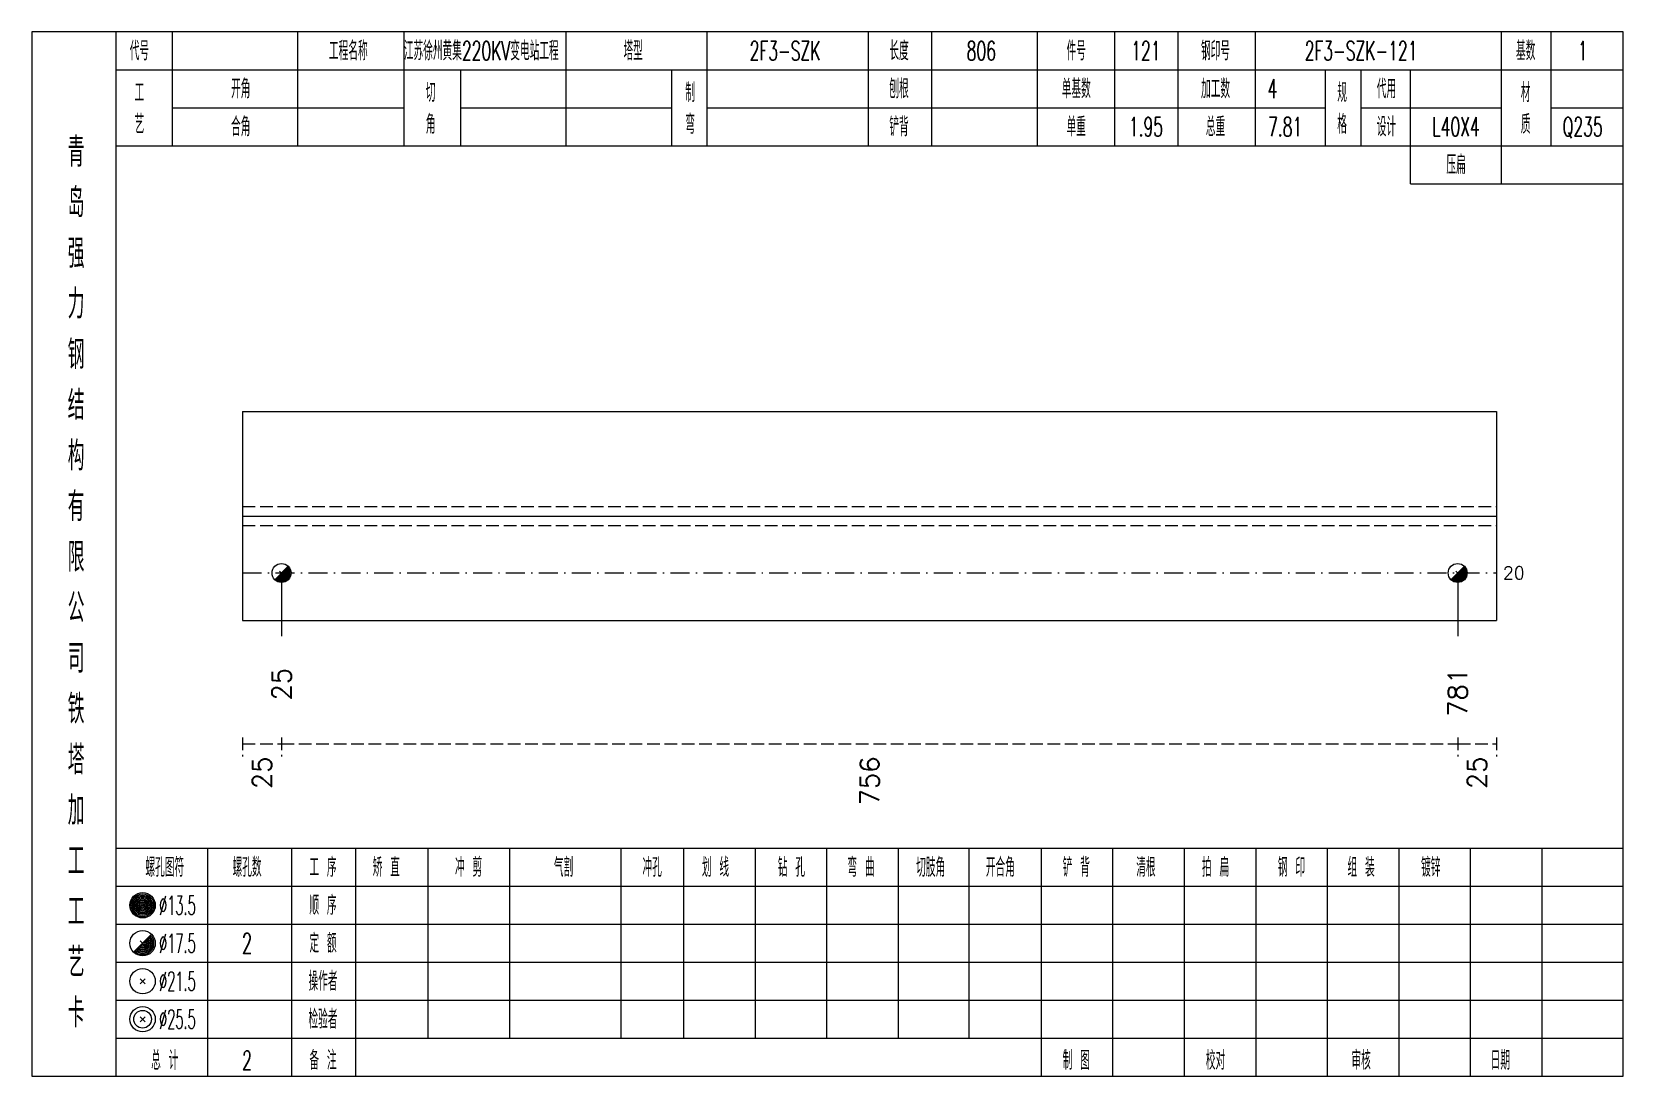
# Model space of a CAD drawing. Extents: x 0 to 4623, y -1159 to 4890.
# Drawn here: x 1557 to 1808.4, y 4500 to 4665 of the extents above; entities that cross this region are included whole.
import ezdxf
from ezdxf.enums import TextEntityAlignment as Align

# ---------------------------------------------------------------- set-up
doc = ezdxf.new("R2010")
doc.units = 0
doc.header["$MEASUREMENT"] = 0
doc.linetypes.add('一点画线', pattern=[5.2, 3, -1, 0.2, -1])
doc.linetypes.add('虚线', pattern=[2.75, 2, -0.75])
doc.layers.get('0').update_dxf_attribs({"linetype": 'CONTINUOUS', "lineweight": 25})
for name, color, linetype, lineweight in [('1', 7, 'CONTINUOUS', 25), ('4', 7, 'CONTINUOUS', 25), ('5', 7, 'CONTINUOUS', 25)]:
    doc.layers.add(name, color=color, linetype=linetype, lineweight=lineweight)
doc.styles.get("Standard").update_dxf_attribs({"font": 'simplex.shx', "width": 0.7, "height": 3, "bigfont": 'gbhzfs.shx'})

msp = doc.modelspace()

# ---------------------------------------------------------------- texts
at = {"color": 7, "linetype": 'Continuous', "lineweight": 13}
msp.add_text('20', height=2, dxfattribs=at).set_placement((1789.4, 4579.5), align=Align.MIDDLE_LEFT)
at = {"color": 8, "linetype": 'Continuous', "lineweight": 9}
for s, p in [('25', (1593.372, 4550.5)), ('756', (1689.35, 4550.5)), ('25', (1785.328, 4550.5))]:
    msp.add_text(s, height=3, rotation=90, dxfattribs=at).set_placement(p, align=Align.MIDDLE_RIGHT)
at = {"layer": '1', "color": 7, "linetype": 'Continuous', "lineweight": 13}
for s, p in [('25', (1596.445, 4564.5)), ('781', (1782.255, 4564.5))]:
    msp.add_text(s, height=3, rotation=90, dxfattribs=at).set_placement(p, align=Align.MIDDLE_RIGHT)
at = {"layer": '4', "color": 1, "linetype": 'Continuous', "lineweight": 13}
for s, height, width, p in [('代号', 3, 0.6, (1574, 4662)), ('工程名称', 3, 0.6, (1607, 4662)), ('江苏徐州黄集220KV变电站工程', 3, 0.6, (1628, 4662)), ('塔型', 3, 0.6, (1652, 4662)), ('2F3-SZK', 3, 0.6, (1676, 4662)), ('长度', 3, 0.6, (1694, 4662)), ('806', 3, 0.6, (1707, 4662)), ('件号', 3, 0.6, (1722, 4662)), ('121', 3, 0.6, (1733, 4662)), ('钢印号', 3, 0.6, (1744, 4662)), ('2F3-SZK-121', 3, 0.6, (1767, 4662)), ('基数', 3, 0.6, (1793, 4662)), ('1', 3, 0.6, (1802, 4662)), ('工', 3, 0.6, (1574, 4655.4)), ('开角', 3, 0.6, (1590, 4656)), ('切', 3, 0.6, (1620, 4655.4)), ('制', 3, 0.6, (1661, 4655.4)), ('刨根', 3, 0.6, (1694, 4656)), ('单基数', 3, 0.6, (1722, 4656)), ('加工数', 3, 0.6, (1744, 4656)), ('4', 3, 0.6, (1753, 4656)), ('规', 3, 0.6, (1764, 4655.4)), ('代用', 3, 0.6, (1771, 4656)), ('材', 3, 0.6, (1793, 4655.4)), ('艺', 3, 0.6, (1574, 4650.4)), ('合角', 3, 0.6, (1590, 4650)), ('角', 3, 0.6, (1620, 4650.4)), ('弯', 3, 0.6, (1661, 4650.4)), ('铲背', 3, 0.6, (1694, 4650)), ('单重', 3, 0.6, (1722, 4650)), ('1.95', 3, 0.6, (1733, 4650)), ('总重', 3, 0.6, (1744, 4650)), ('7.81', 3, 0.6, (1755, 4650)), ('格', 3, 0.6, (1764, 4650.4)), ('设计', 3, 0.6, (1771, 4650)), ('L40X4', 3, 0.6, (1782, 4650)), ('质', 3, 0.6, (1793, 4650.4)), ('Q235', 3, 0.6, (1802, 4650)), ('青', 4.6, 0.8, (1564, 4646)), ('压扁', 3, 0.6, (1782, 4644)), ('岛', 4.6, 0.8, (1564, 4638)), ('强', 4.6, 0.8, (1564, 4630)), ('力', 4.6, 0.8, (1564, 4622)), ('钢', 4.6, 0.8, (1564, 4614)), ('结', 4.6, 0.8, (1564, 4606)), ('构', 4.6, 0.8, (1564, 4598)), ('有', 4.6, 0.8, (1564, 4590)), ('限', 4.6, 0.8, (1564, 4582)), ('公', 4.6, 0.8, (1564, 4574)), ('司', 4.6, 0.8, (1564, 4566)), ('铁', 4.6, 0.8, (1564, 4558)), ('塔', 4.6, 0.8, (1564, 4550)), ('加', 4.6, 0.8, (1564, 4542)), ('工', 4.6, 0.8, (1564, 4534)), ('螺孔图符', 3, 0.6, (1578, 4533)), ('螺孔数', 3, 0.6, (1591, 4533)), ('工 序', 3, 0.6, (1603, 4533)), ('矫 直', 3, 0.6, (1613, 4533)), ('冲 剪', 3, 0.6, (1626, 4533)), ('气割', 3, 0.6, (1641, 4533)), ('冲孔', 3, 0.6, (1655, 4533)), ('划 线', 3, 0.6, (1665, 4533)), ('钻 孔', 3, 0.6, (1677, 4533)), ('弯 曲', 3, 0.6, (1688, 4533)), ('切肢角', 3, 0.6, (1699, 4533)), ('开合角', 3, 0.6, (1710, 4533)), ('铲 背', 3, 0.6, (1722, 4533)), ('清根', 3, 0.6, (1733, 4533)), ('拍 扁', 3, 0.6, (1744, 4533)), ('钢 印', 3, 0.6, (1756, 4533)), ('组 装', 3, 0.6, (1767, 4533)), ('镀锌', 3, 0.6, (1778, 4533)), ('工', 4.6, 0.8, (1564, 4526)), ('%%C13.5', 3, 0.5, (1580, 4527)), ('顺 序', 3, 0.6, (1603, 4527)), ('定 额', 3, 0.6, (1603, 4521)), ('艺', 4.6, 0.8, (1564, 4518)), ('%%C17.5', 3, 0.5, (1580, 4521)), ('2', 3.2, 0.6, (1591, 4521)), ('%%C21.5', 3, 0.5, (1580, 4515)), ('操作者', 3, 0.6, (1603, 4515)), ('卡', 4.6, 0.8, (1564, 4510)), ('%%C25.5', 3, 0.5, (1580, 4509)), ('检验者', 3, 0.6, (1603, 4509)), ('总 计', 3, 0.6, (1578, 4502.5)), ('2', 3, 0.6, (1591, 4502.5)), ('备 注', 3, 0.6, (1603, 4502.5)), ('制 图', 3, 0.6, (1722, 4502.5)), ('校对', 3, 0.6, (1744, 4502.5)), ('审核', 3, 0.6, (1767, 4502.5)), ('日期', 3, 0.6, (1789, 4502.5))]:
    msp.add_text(s, height=height, dxfattribs=dict(at, width=width)).set_placement(p, align=Align.MIDDLE_CENTER)

# ---------------------------------------------------------------- blocks, each defined once
blk = doc.blocks.new('孔17.5')
at = {"layer": '5', "color": 7, "linetype": 'Continuous', "lineweight": 13}
for p, q in [((-0.707, -0.707), (0.707, 0.707)), ((-0.2, 0.2), (0.2, -0.2))]:
    blk.add_line(p, q, dxfattribs=at)
blk.add_circle((0, 0), 1, dxfattribs=at)
for radius in [0.9, 0.8, 0.7, 0.6, 0.5, 0.4, 0.3, 0.2, 0.1]:
    blk.add_arc((0, 0), radius, 225, 45, dxfattribs=at)

# ---------------------------------------------------------------- linework, layer by layer
at = {"color": 7, "linetype": 'Continuous', "lineweight": 18}
for p, q in [((1590.3, 4605), (1590.3, 4572)), ((1590.3, 4605), (1788.4, 4605)), ((1788.4, 4605), (1788.4, 4572)), ((1590.3, 4588.5), (1788.4, 4588.5))]:
    msp.add_line(p, q, dxfattribs=at)
at = {"color": 1, "linetype": '虚线', "lineweight": 18}
for p, q in [((1590.3, 4590), (1788.4, 4590)), ((1590.3, 4587), (1788.4, 4587))]:
    msp.add_line(p, q, dxfattribs=at)
at = {"color": 3, "linetype": '一点画线', "lineweight": 13}
msp.add_line((1590.3, 4579.5), (1788.4, 4579.5), dxfattribs=at)
at = {"color": 7, "linetype": 'Continuous', "lineweight": 13}
for p, q in [((1596.445, 4579.5), (1596.445, 4569.5)), ((1782.255, 4579.5), (1782.255, 4569.5))]:
    msp.add_line(p, q, dxfattribs=at)
at = {"color": 8, "linetype": '虚线', "lineweight": 9}
for p, q in [((1590.3, 4553.5), (1590.3, 4550.5)), ((1596.445, 4553.5), (1596.445, 4550.5)), ((1596.445, 4553.5), (1596.445, 4550.5)), ((1782.255, 4553.5), (1782.255, 4550.5)), ((1782.255, 4553.5), (1782.255, 4550.5)), ((1788.4, 4553.5), (1788.4, 4550.5)), ((1590.3, 4552.5), (1596.445, 4552.5)), ((1596.445, 4552.5), (1782.255, 4552.5)), ((1782.255, 4552.5), (1788.4, 4552.5))]:
    msp.add_line(p, q, dxfattribs=at)
at = {"layer": '1', "color": 7, "linetype": 'Continuous', "lineweight": 18}
msp.add_line((1590.3, 4572), (1788.4, 4572), dxfattribs=at)
at = {"layer": '4', "color": 1, "linetype": 'Continuous', "lineweight": 18}
for p, q in [((1570.3, 4500), (1570.3, 4665)), ((1579.2, 4647), (1579.2, 4665)), ((1599, 4647), (1599, 4665)), ((1615.8, 4647), (1615.8, 4665)), ((1641.4, 4647), (1641.4, 4665)), ((1663.7, 4647), (1663.7, 4665)), ((1689.2, 4647), (1689.2, 4665)), ((1699.2, 4647), (1699.2, 4665)), ((1715.9, 4647), (1715.9, 4665)), ((1728.1, 4647), (1728.1, 4665)), ((1738.1, 4647), (1738.1, 4665)), ((1750.3, 4647), (1750.3, 4665)), ((1789.2, 4641), (1789.2, 4665)), ((1797, 4647), (1797, 4665)), ((1570.3, 4659), (1808.4, 4659)), ((1624.8, 4647), (1624.8, 4659)), ((1658.1, 4647), (1658.1, 4659)), ((1761.4, 4647), (1761.4, 4659)), ((1767, 4647), (1767, 4659)), ((1774.8, 4641), (1774.8, 4659)), ((1579.2, 4653), (1615.8, 4653)), ((1624.8, 4653), (1658.1, 4653)), ((1663.7, 4653), (1761.4, 4653)), ((1767, 4653), (1789.2, 4653)), ((1797, 4653), (1808.4, 4653)), ((1570.3, 4647), (1808.4, 4647)), ((1774.8, 4641), (1808.4, 4641)), ((1570.3, 4536), (1808.4, 4536)), ((1584.8, 4500), (1584.8, 4536)), ((1598.1, 4500), (1598.1, 4536)), ((1608.2, 4500), (1608.2, 4536)), ((1619.6, 4506), (1619.6, 4536)), ((1632.5, 4506), (1632.5, 4536)), ((1650.1, 4506), (1650.1, 4536)), ((1660, 4506), (1660, 4536)), ((1671.3, 4506), (1671.3, 4536)), ((1682.6, 4506), (1682.6, 4536)), ((1693.9, 4506), (1693.9, 4536)), ((1705.1, 4506), (1705.1, 4536)), ((1716.5, 4506), (1716.5, 4536)), ((1727.8, 4506), (1727.8, 4536)), ((1739.1, 4506), (1739.1, 4536)), ((1750.4, 4506), (1750.4, 4536)), ((1761.7, 4506), (1761.7, 4536)), ((1773, 4506), (1773, 4536)), ((1784.3, 4506), (1784.3, 4536)), ((1795.6, 4506), (1795.6, 4536)), ((1570.3, 4530), (1808.4, 4530)), ((1570.3, 4524), (1808.4, 4524)), ((1570.3, 4518), (1808.4, 4518)), ((1570.3, 4512), (1808.4, 4512)), ((1570.3, 4506), (1808.4, 4506)), ((1716.5, 4500), (1716.5, 4506)), ((1727.8, 4500), (1727.8, 4506)), ((1739.1, 4500), (1739.1, 4506)), ((1750.4, 4500), (1750.4, 4506)), ((1761.7, 4500), (1761.7, 4506)), ((1773, 4500), (1773, 4506)), ((1784.3, 4500), (1784.3, 4506)), ((1795.6, 4500), (1795.6, 4506))]:
    msp.add_line(p, q, dxfattribs=at)
at = {"layer": '4', "color": 7, "linetype": 'Continuous', "lineweight": 13}
for p, q in [((1574.3, 4526.8), (1574.7, 4527.2)), ((1574.7, 4526.8), (1574.3, 4527.2)), ((1573.086, 4519.586), (1575.914, 4522.414)), ((1574.1, 4521.4), (1574.9, 4520.6)), ((1574.1, 4514.6), (1574.9, 4515.4)), ((1574.1, 4515.4), (1574.9, 4514.6)), ((1574.1, 4508.6), (1574.9, 4509.4)), ((1574.1, 4509.4), (1574.9, 4508.6))]:
    msp.add_line(p, q, dxfattribs=at)
at = {"layer": '4', "color": 1, "linetype": 'Continuous', "lineweight": 18}
msp.add_lwpolyline([(1557, 4665), (1557, 4500), (1808.4, 4500), (1808.4, 4665)], close=True, dxfattribs=at)
at = {"layer": '4', "color": 7, "linetype": 'Continuous', "lineweight": 13}
for centre, radius in [((1574.5, 4527), 2), ((1574.5, 4527), 1.8), ((1574.5, 4527), 1.6), ((1574.5, 4527), 1.4), ((1574.5, 4527), 1.2), ((1574.5, 4527), 1), ((1574.5, 4527), 0.8), ((1574.5, 4527), 0.6), ((1574.5, 4527), 0.4), ((1574.5, 4527), 0.2), ((1574.5, 4521), 2), ((1574.5, 4515), 2), ((1574.5, 4509), 2), ((1574.5, 4509), 1.4)]:
    msp.add_circle(centre, radius, dxfattribs=at)
for radius in [1.8, 1.6, 1.4, 1.2, 1, 0.8, 0.6, 0.4, 0.2]:
    msp.add_arc((1574.5, 4521), radius, 225, 45, dxfattribs=at)

# ---------------------------------------------------------------- block references
at = {"layer": '1', "color": 7, "linetype": 'Continuous', "lineweight": 13, "xscale": 1.5, "yscale": 1.5, "zscale": 1.5}
for p in [(1596.445, 4579.5), (1782.255, 4579.5)]:
    msp.add_blockref('孔17.5', p, dxfattribs=at)

msp.set_redraw_order([(e.dxf.handle, doc.entitydb.next_handle()) for e in msp.query("TEXT MTEXT ATTDEF DIMENSION ARC_DIMENSION")])  # texts and dimensions are drawn at this point

doc.saveas('drawing.dxf')
